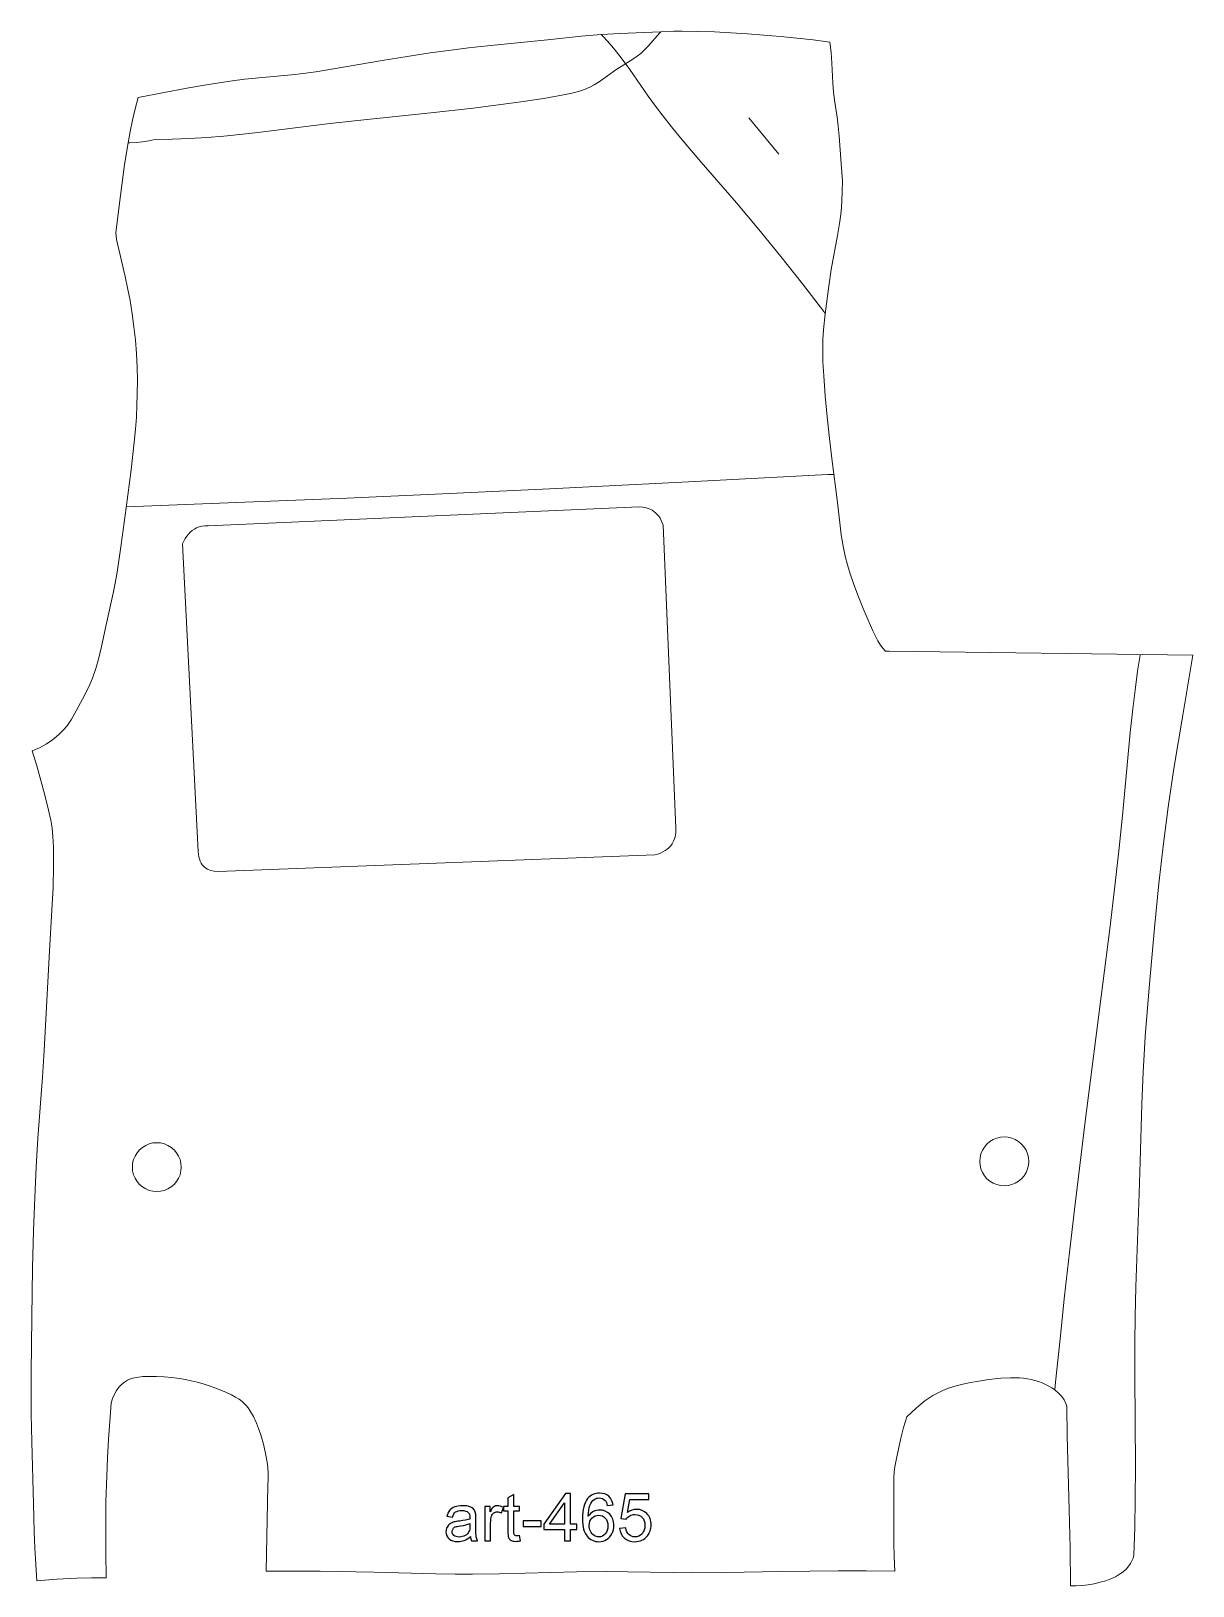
# Model space of a CAD drawing. Header units: centimetres. Extents: x -32.2 to 29.5, y -41.3 to 41.3.
import ezdxf

# ---------------------------------------------------------------- set-up
doc = ezdxf.new("R2010")
doc.units = ezdxf.units.CM
doc.header["$MEASUREMENT"] = 0
for name, color, linetype in [('3d_podpis_podstop', 7, 'Continuous'), ('lipa', 7, 'Continuous'), ('main', 7, 'Continuous'), ('nadpis', 7, 'Continuous')]:
    doc.layers.add(name, color=color, linetype=linetype)

msp = doc.modelspace()

# ---------------------------------------------------------------- linework, layer by layer
at = {"layer": '3d_podpis_podstop', "color": 30, "lineweight": 9}
for points, knots in [([(-27.07571, 35.38), (-27.07571, 35.38), (-26.97471, 35.382), (-26.97471, 35.382), (-26.97471, 35.382), (-26.63971, 35.4), (-26.63971, 35.4), (-26.63971, 35.4), (-26.30571, 35.435), (-26.30571, 35.435), (-26.30571, 35.435), (-25.97371, 35.488), (-25.97371, 35.488), (-25.97371, 35.488), (-25.64271, 35.558), (-25.64271, 35.558), (-25.64271, 35.558), (-24.72471, 35.576), (-24.72471, 35.576), (-24.72471, 35.576), (-23.80771, 35.612), (-23.80771, 35.612), (-23.80771, 35.612), (-22.89271, 35.666), (-22.89271, 35.666), (-22.89271, 35.666), (-21.97971, 35.738), (-21.97971, 35.738), (-21.97971, 35.738), (-21.12371, 35.822), (-21.12371, 35.822), (-21.12371, 35.822), (-20.16871, 35.93), (-20.16871, 35.93), (-20.16871, 35.93), (-16.49271, 36.393), (-16.49271, 36.393), (-16.49271, 36.393), (-14.86971, 36.573), (-14.86971, 36.573), (-14.86971, 36.573), (-10.96971, 36.971), (-10.96971, 36.971), (-10.96971, 36.971), (-8.73071, 37.231), (-8.73071, 37.231), (-8.73071, 37.231), (-6.31471, 37.547), (-6.31471, 37.547), (-6.31471, 37.547), (-4.96571, 37.743), (-4.96571, 37.743), (-4.96571, 37.743), (-3.91971, 37.927), (-3.91971, 37.927), (-3.91971, 37.927), (-3.47471, 38.021), (-3.47471, 38.021), (-3.47471, 38.021), (-3.11771, 38.115), (-3.11771, 38.115), (-3.11771, 38.115), (-2.80271, 38.22), (-2.80271, 38.22), (-2.80271, 38.22), (-2.52171, 38.339), (-2.52171, 38.339), (-2.52171, 38.339), (-2.28471, 38.464), (-2.28471, 38.464), (-2.28471, 38.464), (-2.02871, 38.622), (-2.02871, 38.622), (-2.02871, 38.622), (-1.12971, 39.253), (-1.12971, 39.253), (-1.12971, 39.253), (-0.23871, 39.819), (-0.23871, 39.819), (-0.23871, 39.819), (-0.01171, 39.979), (-0.01171, 39.979), (-0.01171, 39.979), (0.18329, 40.134), (0.18329, 40.134), (0.18329, 40.134), (0.36829, 40.302), (0.36829, 40.302), (0.36829, 40.302), (0.56429, 40.502), (0.56429, 40.502), (0.56429, 40.502), (1.19729, 41.218), (1.19729, 41.218), (1.19729, 41.218), (1.24929, 41.275), (1.24929, 41.275)], [0, 0, 0, 0, 0.03125, 0.03125, 0.03125, 0.0625, 0.0625, 0.0625, 0.09375, 0.09375, 0.09375, 0.125, 0.125, 0.125, 0.15625, 0.15625, 0.15625, 0.1875, 0.1875, 0.1875, 0.21875, 0.21875, 0.21875, 0.25, 0.25, 0.25, 0.28125, 0.28125, 0.28125, 0.3125, 0.3125, 0.3125, 0.34375, 0.34375, 0.34375, 0.375, 0.375, 0.375, 0.40625, 0.40625, 0.40625, 0.4375, 0.4375, 0.4375, 0.46875, 0.46875, 0.46875, 0.5, 0.5, 0.5, 0.53125, 0.53125, 0.53125, 0.5625, 0.5625, 0.5625, 0.59375, 0.59375, 0.59375, 0.625, 0.625, 0.625, 0.65625, 0.65625, 0.65625, 0.6875, 0.6875, 0.6875, 0.71875, 0.71875, 0.71875, 0.75, 0.75, 0.75, 0.78125, 0.78125, 0.78125, 0.8125, 0.8125, 0.8125, 0.84375, 0.84375, 0.84375, 0.875, 0.875, 0.875, 0.90625, 0.90625, 0.90625, 0.9375, 0.9375, 0.9375, 0.96875, 0.96875, 0.96875, 1, 1, 1, 1]), ([(9.99729, 26.296), (9.99729, 26.296), (9.91429, 26.418), (9.91429, 26.418), (9.91429, 26.418), (8.79029, 27.889), (8.79029, 27.889), (8.79029, 27.889), (7.64229, 29.341), (7.64229, 29.341), (7.64229, 29.341), (6.47029, 30.773), (6.47029, 30.773), (6.47029, 30.773), (5.27529, 32.186), (5.27529, 32.186), (5.27529, 32.186), (3.27529, 34.488), (3.27529, 34.488), (3.27529, 34.488), (2.30129, 35.64), (2.30129, 35.64), (2.30129, 35.64), (1.82029, 36.231), (1.82029, 36.231), (1.82029, 36.231), (1.37829, 36.792), (1.37829, 36.792), (1.37829, 36.792), (0.96729, 37.333), (0.96729, 37.333), (0.96729, 37.333), (0.58329, 37.86), (0.58329, 37.86), (0.58329, 37.86), (-0.40171, 39.277), (-0.40171, 39.277), (-0.40171, 39.277), (-0.85971, 39.906), (-0.85971, 39.906), (-0.85971, 39.906), (-1.10771, 40.225), (-1.10771, 40.225), (-1.10771, 40.225), (-1.34771, 40.517), (-1.34771, 40.517), (-1.34771, 40.517), (-1.58371, 40.787), (-1.58371, 40.787), (-1.58371, 40.787), (-1.81971, 41.038), (-1.81971, 41.038), (-1.81971, 41.038), (-1.91371, 41.133), (-1.91371, 41.133)], [0, 0, 0, 0, 0.05555556, 0.05555556, 0.05555556, 0.11111111, 0.11111111, 0.11111111, 0.16666667, 0.16666667, 0.16666667, 0.22222222, 0.22222222, 0.22222222, 0.27777778, 0.27777778, 0.27777778, 0.33333333, 0.33333333, 0.33333333, 0.38888889, 0.38888889, 0.38888889, 0.44444444, 0.44444444, 0.44444444, 0.5, 0.5, 0.5, 0.55555556, 0.55555556, 0.55555556, 0.61111111, 0.61111111, 0.61111111, 0.66666667, 0.66666667, 0.66666667, 0.72222222, 0.72222222, 0.72222222, 0.77777778, 0.77777778, 0.77777778, 0.83333333, 0.83333333, 0.83333333, 0.88888889, 0.88888889, 0.88888889, 0.94444444, 0.94444444, 0.94444444, 1, 1, 1, 1]), ([(10.45929, 17.755), (10.45929, 17.755), (10.13729, 17.757), (10.13729, 17.757), (10.13729, 17.757), (2.73329, 17.369), (2.73329, 17.369), (2.73329, 17.369), (-4.67071, 16.999), (-4.67071, 16.999), (-4.67071, 16.999), (-10.34671, 16.729), (-10.34671, 16.729), (-10.34671, 16.729), (-15.43471, 16.501), (-15.43471, 16.501), (-15.43471, 16.501), (-21.29971, 16.259), (-21.29971, 16.259), (-21.29971, 16.259), (-27.16471, 16.04), (-27.16471, 16.04)], [0, 0, 0, 0, 0.14285714, 0.14285714, 0.14285714, 0.28571429, 0.28571429, 0.28571429, 0.42857143, 0.42857143, 0.42857143, 0.57142857, 0.57142857, 0.57142857, 0.71428571, 0.71428571, 0.71428571, 0.85714286, 0.85714286, 0.85714286, 1, 1, 1, 1]), ([(1.38429, 15.052), (1.38429, 15.052), (1.27529, 15.31), (1.27529, 15.31), (1.27529, 15.31), (1.21129, 15.424), (1.21129, 15.424), (1.21129, 15.424), (1.14029, 15.529), (1.14029, 15.529), (1.14029, 15.529), (1.06329, 15.624), (1.06329, 15.624), (1.06329, 15.624), (0.97829, 15.709), (0.97829, 15.709), (0.97829, 15.709), (0.88729, 15.784), (0.88729, 15.784), (0.88729, 15.784), (0.79029, 15.85), (0.79029, 15.85), (0.79029, 15.85), (0.63729, 15.928), (0.63729, 15.928), (0.63729, 15.928), (0.47029, 15.985), (0.47029, 15.985), (0.47029, 15.985), (0.29029, 16.022), (0.29029, 16.022), (0.29029, 16.022), (0.09529, 16.038), (0.09529, 16.038), (0.09529, 16.038), (-22.82171, 15.029), (-22.82171, 15.029), (-22.82171, 15.029), (-22.98671, 15.022), (-22.98671, 15.022), (-22.98671, 15.022), (-23.14271, 14.999), (-23.14271, 14.999), (-23.14271, 14.999), (-23.28971, 14.962), (-23.28971, 14.962), (-23.28971, 14.962), (-23.42871, 14.909), (-23.42871, 14.909), (-23.42871, 14.909), (-23.54771, 14.848), (-23.54771, 14.848), (-23.54771, 14.848), (-23.65971, 14.774), (-23.65971, 14.774), (-23.65971, 14.774), (-23.76471, 14.687), (-23.76471, 14.687), (-23.76471, 14.687), (-23.86171, 14.588), (-23.86171, 14.588), (-23.86171, 14.588), (-23.95171, 14.477), (-23.95171, 14.477), (-23.95171, 14.477), (-24.03471, 14.352), (-24.03471, 14.352), (-24.03471, 14.352), (-24.11071, 14.215), (-24.11071, 14.215), (-24.11071, 14.215), (-24.17971, 14.066), (-24.17971, 14.066), (-24.17971, 14.066), (-23.34071, -2.285), (-23.34071, -2.285), (-23.34071, -2.285), (-23.32871, -2.428), (-23.32871, -2.428), (-23.32871, -2.428), (-23.30771, -2.561), (-23.30771, -2.561), (-23.30771, -2.561), (-23.27671, -2.684), (-23.27671, -2.684), (-23.27671, -2.684), (-23.23671, -2.796), (-23.23671, -2.796), (-23.23671, -2.796), (-23.18771, -2.898), (-23.18771, -2.898), (-23.18771, -2.898), (-23.12871, -2.989), (-23.12871, -2.989), (-23.12871, -2.989), (-23.06071, -3.07), (-23.06071, -3.07), (-23.06071, -3.07), (-22.98371, -3.141), (-22.98371, -3.141), (-22.98371, -3.141), (-22.84471, -3.231), (-22.84471, -3.231), (-22.84471, -3.231), (-22.68271, -3.295), (-22.68271, -3.295), (-22.68271, -3.295), (-22.49871, -3.335), (-22.49871, -3.335), (-22.49871, -3.335), (-22.29171, -3.349), (-22.29171, -3.349), (-22.29171, -3.349), (0.93729, -2.463), (0.93729, -2.463), (0.93729, -2.463), (1.09229, -2.42), (1.09229, -2.42), (1.09229, -2.42), (1.23629, -2.368), (1.23629, -2.368), (1.23629, -2.368), (1.36829, -2.309), (1.36829, -2.309), (1.36829, -2.309), (1.48929, -2.241), (1.48929, -2.241), (1.48929, -2.241), (1.59829, -2.164), (1.59829, -2.164), (1.59829, -2.164), (1.69629, -2.079), (1.69629, -2.079), (1.69629, -2.079), (1.78229, -1.986), (1.78229, -1.986), (1.78229, -1.986), (1.85629, -1.885), (1.85629, -1.885), (1.85629, -1.885), (1.95029, -1.707), (1.95029, -1.707), (1.95029, -1.707), (2.01529, -1.508), (2.01529, -1.508), (2.01529, -1.508), (2.05129, -1.288), (2.05129, -1.288), (2.05129, -1.288), (2.05829, -1.047), (2.05829, -1.047), (2.05829, -1.047), (1.38429, 15.052), (1.38429, 15.052)], [0, 0, 0, 0, 0.01960784, 0.01960784, 0.01960784, 0.03921569, 0.03921569, 0.03921569, 0.05882353, 0.05882353, 0.05882353, 0.07843137, 0.07843137, 0.07843137, 0.09803922, 0.09803922, 0.09803922, 0.11764706, 0.11764706, 0.11764706, 0.1372549, 0.1372549, 0.1372549, 0.15686275, 0.15686275, 0.15686275, 0.17647059, 0.17647059, 0.17647059, 0.19607843, 0.19607843, 0.19607843, 0.21568627, 0.21568627, 0.21568627, 0.23529412, 0.23529412, 0.23529412, 0.25490196, 0.25490196, 0.25490196, 0.2745098, 0.2745098, 0.2745098, 0.29411765, 0.29411765, 0.29411765, 0.31372549, 0.31372549, 0.31372549, 0.33333333, 0.33333333, 0.33333333, 0.35294118, 0.35294118, 0.35294118, 0.37254902, 0.37254902, 0.37254902, 0.39215686, 0.39215686, 0.39215686, 0.41176471, 0.41176471, 0.41176471, 0.43137255, 0.43137255, 0.43137255, 0.45098039, 0.45098039, 0.45098039, 0.47058824, 0.47058824, 0.47058824, 0.49019608, 0.49019608, 0.49019608, 0.50980392, 0.50980392, 0.50980392, 0.52941176, 0.52941176, 0.52941176, 0.54901961, 0.54901961, 0.54901961, 0.56862745, 0.56862745, 0.56862745, 0.58823529, 0.58823529, 0.58823529, 0.60784314, 0.60784314, 0.60784314, 0.62745098, 0.62745098, 0.62745098, 0.64705882, 0.64705882, 0.64705882, 0.66666667, 0.66666667, 0.66666667, 0.68627451, 0.68627451, 0.68627451, 0.70588235, 0.70588235, 0.70588235, 0.7254902, 0.7254902, 0.7254902, 0.74509804, 0.74509804, 0.74509804, 0.76470588, 0.76470588, 0.76470588, 0.78431373, 0.78431373, 0.78431373, 0.80392157, 0.80392157, 0.80392157, 0.82352941, 0.82352941, 0.82352941, 0.84313725, 0.84313725, 0.84313725, 0.8627451, 0.8627451, 0.8627451, 0.88235294, 0.88235294, 0.88235294, 0.90196078, 0.90196078, 0.90196078, 0.92156863, 0.92156863, 0.92156863, 0.94117647, 0.94117647, 0.94117647, 0.96078431, 0.96078431, 0.96078431, 0.98039216, 0.98039216, 0.98039216, 1, 1, 1, 1]), ([(26.74582, 8.15), (26.74582, 8.15), (26.74629, 8.15), (26.74629, 8.15), (26.74629, 8.15), (26.60929, 7.295), (26.60929, 7.295), (26.60929, 7.295), (26.48629, 6.438), (26.48629, 6.438), (26.48629, 6.438), (26.34429, 5.304), (26.34429, 5.304), (26.34429, 5.304), (26.20829, 4.037), (26.20829, 4.037), (26.20829, 4.037), (25.82029, -0.203), (25.82029, -0.203), (25.82029, -0.203), (25.63129, -2.086), (25.63129, -2.086), (25.63129, -2.086), (25.40229, -4.131), (25.40229, -4.131), (25.40229, -4.131), (25.13029, -6.39), (25.13029, -6.39), (25.13029, -6.39), (24.76129, -9.305), (24.76129, -9.305), (24.76129, -9.305), (23.82129, -16.64), (23.82129, -16.64), (23.82129, -16.64), (23.24829, -21.309), (23.24829, -21.309), (23.24829, -21.309), (22.98129, -23.603), (22.98129, -23.603), (22.98129, -23.603), (22.72529, -25.897), (22.72529, -25.897), (22.72529, -25.897), (22.48029, -28.194), (22.48029, -28.194), (22.48029, -28.194), (22.24629, -30.491), (22.24629, -30.491), (22.24629, -30.491), (22.20029, -30.904), (22.20029, -30.904)], [0, 0, 0, 0, 0.05882353, 0.05882353, 0.05882353, 0.11764706, 0.11764706, 0.11764706, 0.17647059, 0.17647059, 0.17647059, 0.23529412, 0.23529412, 0.23529412, 0.29411765, 0.29411765, 0.29411765, 0.35294118, 0.35294118, 0.35294118, 0.41176471, 0.41176471, 0.41176471, 0.47058824, 0.47058824, 0.47058824, 0.52941176, 0.52941176, 0.52941176, 0.58823529, 0.58823529, 0.58823529, 0.64705882, 0.64705882, 0.64705882, 0.70588235, 0.70588235, 0.70588235, 0.76470588, 0.76470588, 0.76470588, 0.82352941, 0.82352941, 0.82352941, 0.88235294, 0.88235294, 0.88235294, 0.94117647, 0.94117647, 0.94117647, 1, 1, 1, 1])]:
    msp.add_open_spline(points, degree=3, knots=knots, dxfattribs=at)
at = {"layer": 'lipa', "color": 3, "lineweight": 9}
msp.add_open_spline([(7.53029, 34.774), (7.53029, 34.774), (5.94229, 36.716), (5.94229, 36.716)], degree=3, dxfattribs=at)
at = {"layer": 'main', "lineweight": 9}
msp.add_open_spline([(10.23229, 40.738), (10.23229, 40.738), (10.30529, 40.179), (10.30529, 40.179), (10.30529, 40.179), (10.35329, 39.618), (10.35329, 39.618), (10.35329, 39.618), (10.40429, 38.545), (10.40429, 38.545), (10.40429, 38.545), (10.43829, 38.086), (10.43829, 38.086), (10.43829, 38.086), (10.49129, 37.641), (10.49129, 37.641), (10.49129, 37.641), (10.62329, 36.746), (10.62329, 36.746), (10.62329, 36.746), (10.68329, 36.263), (10.68329, 36.263), (10.68329, 36.263), (10.73629, 35.731), (10.73629, 35.731), (10.73629, 35.731), (10.84329, 34.273), (10.84329, 34.273), (10.84329, 34.273), (10.90829, 33.345), (10.90829, 33.345), (10.90829, 33.345), (10.90329, 32.806), (10.90329, 32.806), (10.90329, 32.806), (10.87929, 32.269), (10.87929, 32.269), (10.87929, 32.269), (10.83529, 31.735), (10.83529, 31.735), (10.83529, 31.735), (10.77229, 31.203), (10.77229, 31.203), (10.77229, 31.203), (10.65129, 30.447), (10.65129, 30.447), (10.65129, 30.447), (10.31829, 28.651), (10.31829, 28.651), (10.31829, 28.651), (10.18329, 27.754), (10.18329, 27.754), (10.18329, 27.754), (9.99729, 26.296), (9.99729, 26.296), (9.99729, 26.296), (9.89829, 25.438), (9.89829, 25.438), (9.89829, 25.438), (9.86729, 24.922), (9.86729, 24.922), (9.86729, 24.922), (9.86029, 24.364), (9.86029, 24.364), (9.86029, 24.364), (9.87729, 23.749), (9.87729, 23.749), (9.87729, 23.749), (9.91829, 23.004), (9.91829, 23.004), (9.91829, 23.004), (9.99829, 21.927), (9.99829, 21.927), (9.99829, 21.927), (10.10029, 20.816), (10.10029, 20.816), (10.10029, 20.816), (10.22429, 19.665), (10.22429, 19.665), (10.22429, 19.665), (10.37229, 18.462), (10.37229, 18.462), (10.37229, 18.462), (10.63629, 16.405), (10.63629, 16.405), (10.63629, 16.405), (10.77029, 15.18), (10.77029, 15.18), (10.77029, 15.18), (10.85029, 14.553), (10.85029, 14.553), (10.85029, 14.553), (10.94629, 13.951), (10.94629, 13.951), (10.94629, 13.951), (11.05829, 13.413), (11.05829, 13.413), (11.05829, 13.413), (11.17629, 12.959), (11.17629, 12.959), (11.17629, 12.959), (11.32329, 12.476), (11.32329, 12.476), (11.32329, 12.476), (11.50329, 11.952), (11.50329, 11.952), (11.50329, 11.952), (11.73229, 11.338), (11.73229, 11.338), (11.73229, 11.338), (12.01029, 10.634), (12.01029, 10.634), (12.01029, 10.634), (12.27329, 10.014), (12.27329, 10.014), (12.27329, 10.014), (12.53329, 9.446), (12.53329, 9.446), (12.53329, 9.446), (12.79629, 8.918), (12.79629, 8.918), (12.79629, 8.918), (12.93029, 8.682), (12.93029, 8.682), (12.93029, 8.682), (13.05729, 8.515), (13.05729, 8.515), (13.05729, 8.515), (13.20929, 8.365), (13.20929, 8.365), (13.20929, 8.365), (13.39429, 8.367), (13.39429, 8.367), (13.39429, 8.367), (29.54729, 8.15), (29.54729, 8.15), (29.54729, 8.15), (29.01129, 4.967), (29.01129, 4.967), (29.01129, 4.967), (28.54129, 2.133), (28.54129, 2.133), (28.54129, 2.133), (28.23029, 0.075), (28.23029, 0.075), (28.23029, 0.075), (27.97729, -1.863), (27.97729, -1.863), (27.97729, -1.863), (27.73929, -3.984), (27.73929, -3.984), (27.73929, -3.984), (27.50829, -6.335), (27.50829, -6.335), (27.50829, -6.335), (27.22629, -9.535), (27.22629, -9.535), (27.22629, -9.535), (27.01429, -12.11), (27.01429, -12.11), (27.01429, -12.11), (26.94629, -13.096), (26.94629, -13.096), (26.94629, -13.096), (26.89429, -14), (26.89429, -14), (26.89429, -14), (26.82629, -15.72), (26.82629, -15.72), (26.82629, -15.72), (26.74929, -18.757), (26.74929, -18.757), (26.74929, -18.757), (26.69629, -20.46), (26.69629, -20.46), (26.69629, -20.46), (26.51829, -25.431), (26.51829, -25.431), (26.51829, -25.431), (26.47729, -26.997), (26.47729, -26.997), (26.47729, -26.997), (26.45529, -28.401), (26.45529, -28.401), (26.45529, -28.401), (26.45129, -30.15), (26.45129, -30.15), (26.45129, -30.15), (26.48829, -34.956), (26.48829, -34.956), (26.48829, -34.956), (26.48429, -36.725), (26.48429, -36.725), (26.48429, -36.725), (26.45929, -38.206), (26.45929, -38.206), (26.45929, -38.206), (26.41429, -39.686), (26.41429, -39.686), (26.41429, -39.686), (26.36429, -39.841), (26.36429, -39.841), (26.36429, -39.841), (26.30329, -39.986), (26.30329, -39.986), (26.30329, -39.986), (26.23129, -40.122), (26.23129, -40.122), (26.23129, -40.122), (26.14729, -40.249), (26.14729, -40.249), (26.14729, -40.249), (26.00829, -40.414), (26.00829, -40.414), (26.00829, -40.414), (25.84229, -40.566), (25.84229, -40.566), (25.84229, -40.566), (25.65029, -40.704), (25.65029, -40.704), (25.65029, -40.704), (25.43229, -40.83), (25.43229, -40.83), (25.43229, -40.83), (25.18729, -40.942), (25.18729, -40.942), (25.18729, -40.942), (24.91529, -41.041), (24.91529, -41.041), (24.91529, -41.041), (24.61829, -41.127), (24.61829, -41.127), (24.61829, -41.127), (24.29229, -41.201), (24.29229, -41.201), (24.29229, -41.201), (23.97229, -41.256), (23.97229, -41.256), (23.97229, -41.256), (23.65729, -41.294), (23.65729, -41.294), (23.65729, -41.294), (23.34629, -41.315), (23.34629, -41.315), (23.34629, -41.315), (23.04029, -41.319), (23.04029, -41.319), (23.04029, -41.319), (23.01329, -39.293), (23.01329, -39.293), (23.01329, -39.293), (22.97029, -37.268), (22.97029, -37.268), (22.97029, -37.268), (22.86929, -33.336), (22.86929, -33.336), (22.86929, -33.336), (22.84829, -31.778), (22.84829, -31.778), (22.84829, -31.778), (22.79629, -31.617), (22.79629, -31.617), (22.79629, -31.617), (22.70129, -31.429), (22.70129, -31.429), (22.70129, -31.429), (22.57029, -31.248), (22.57029, -31.248), (22.57029, -31.248), (22.40229, -31.072), (22.40229, -31.072), (22.40229, -31.072), (22.20029, -30.904), (22.20029, -30.904), (22.20029, -30.904), (22.04529, -30.796), (22.04529, -30.796), (22.04529, -30.796), (21.88229, -30.697), (21.88229, -30.697), (21.88229, -30.697), (21.71029, -30.608), (21.71029, -30.608), (21.71029, -30.608), (21.53129, -30.528), (21.53129, -30.528), (21.53129, -30.528), (21.34429, -30.458), (21.34429, -30.458), (21.34429, -30.458), (21.15029, -30.398), (21.15029, -30.398), (21.15029, -30.398), (20.95029, -30.348), (20.95029, -30.348), (20.95029, -30.348), (20.74529, -30.309), (20.74529, -30.309), (20.74529, -30.309), (20.53629, -30.28), (20.53629, -30.28), (20.53629, -30.28), (20.31929, -30.262), (20.31929, -30.262), (20.31929, -30.262), (19.85529, -30.254), (19.85529, -30.254), (19.85529, -30.254), (19.34029, -30.284), (19.34029, -30.284), (19.34029, -30.284), (18.69429, -30.357), (18.69429, -30.357), (18.69429, -30.357), (18.16429, -30.431), (18.16429, -30.431), (18.16429, -30.431), (17.71929, -30.507), (17.71929, -30.507), (17.71929, -30.507), (17.31929, -30.59), (17.31929, -30.59), (17.31929, -30.59), (16.95329, -30.684), (16.95329, -30.684), (16.95329, -30.684), (16.61029, -30.792), (16.61029, -30.792), (16.61029, -30.792), (16.29129, -30.914), (16.29129, -30.914), (16.29129, -30.914), (15.99429, -31.051), (15.99429, -31.051), (15.99429, -31.051), (15.71829, -31.204), (15.71829, -31.204), (15.71829, -31.204), (15.51229, -31.336), (15.51229, -31.336), (15.51229, -31.336), (15.30029, -31.489), (15.30029, -31.489), (15.30029, -31.489), (15.07629, -31.665), (15.07629, -31.665), (15.07629, -31.665), (14.82729, -31.875), (14.82729, -31.875), (14.82729, -31.875), (14.33329, -32.325), (14.33329, -32.325), (14.33329, -32.325), (14.15429, -32.893), (14.15429, -32.893), (14.15429, -32.893), (14.00929, -33.468), (14.00929, -33.468), (14.00929, -33.468), (13.79429, -34.552), (13.79429, -34.552), (13.79429, -34.552), (13.70429, -34.993), (13.70429, -34.993), (13.70429, -34.993), (13.66329, -35.28), (13.66329, -35.28), (13.66329, -35.28), (13.64629, -35.585), (13.64629, -35.585), (13.64629, -35.585), (13.64829, -36.04), (13.64829, -36.04), (13.64829, -36.04), (13.63829, -37.536), (13.63829, -37.536), (13.63829, -37.536), (13.63629, -38.284), (13.63629, -38.284), (13.63629, -38.284), (13.64529, -39.032), (13.64529, -39.032), (13.64529, -39.032), (13.66429, -39.78), (13.66429, -39.78), (13.66429, -39.78), (13.69329, -40.529), (13.69329, -40.529), (13.69329, -40.529), (12.18529, -40.519), (12.18529, -40.519), (12.18529, -40.519), (10.67729, -40.52), (10.67729, -40.52), (10.67729, -40.52), (9.16929, -40.531), (9.16929, -40.531), (9.16929, -40.531), (7.66129, -40.552), (7.66129, -40.552), (7.66129, -40.552), (4.69629, -40.606), (4.69629, -40.606), (4.69629, -40.606), (2.96029, -40.616), (2.96029, -40.616), (2.96029, -40.616), (1.90329, -40.605), (1.90329, -40.605), (1.90329, -40.605), (-0.51971, -40.563), (-0.51971, -40.563), (-0.51971, -40.563), (-1.65271, -40.555), (-1.65271, -40.555), (-1.65271, -40.555), (-3.22171, -40.573), (-3.22171, -40.573), (-3.22171, -40.573), (-7.32471, -40.681), (-7.32471, -40.681), (-7.32471, -40.681), (-8.75571, -40.698), (-8.75571, -40.698), (-8.75571, -40.698), (-9.68271, -40.695), (-9.68271, -40.695), (-9.68271, -40.695), (-10.71471, -40.679), (-10.71471, -40.679), (-10.71471, -40.679), (-14.00071, -40.594), (-14.00071, -40.594), (-14.00071, -40.594), (-16.86371, -40.541), (-16.86371, -40.541), (-16.86371, -40.541), (-19.72771, -40.527), (-19.72771, -40.527), (-19.72771, -40.527), (-19.64471, -35.982), (-19.64471, -35.982), (-19.64471, -35.982), (-19.62371, -35.638), (-19.62371, -35.638), (-19.62371, -35.638), (-19.62671, -35.294), (-19.62671, -35.294), (-19.62671, -35.294), (-19.66471, -34.841), (-19.66471, -34.841), (-19.66471, -34.841), (-19.74171, -34.363), (-19.74171, -34.363), (-19.74171, -34.363), (-19.85871, -33.853), (-19.85871, -33.853), (-19.85871, -33.853), (-20.02071, -33.294), (-20.02071, -33.294), (-20.02071, -33.294), (-20.13371, -32.954), (-20.13371, -32.954), (-20.13371, -32.954), (-20.24371, -32.668), (-20.24371, -32.668), (-20.24371, -32.668), (-20.41071, -32.31), (-20.41071, -32.31), (-20.41071, -32.31), (-20.59471, -32), (-20.59471, -32), (-20.59471, -32), (-20.69271, -31.863), (-20.69271, -31.863), (-20.69271, -31.863), (-20.79571, -31.737), (-20.79571, -31.737), (-20.79571, -31.737), (-20.90271, -31.623), (-20.90271, -31.623), (-20.90271, -31.623), (-21.01471, -31.52), (-21.01471, -31.52), (-21.01471, -31.52), (-21.17371, -31.398), (-21.17371, -31.398), (-21.17371, -31.398), (-21.35771, -31.281), (-21.35771, -31.281), (-21.35771, -31.281), (-21.56971, -31.167), (-21.56971, -31.167), (-21.56971, -31.167), (-21.83171, -31.044), (-21.83171, -31.044), (-21.83171, -31.044), (-22.14271, -30.911), (-22.14271, -30.911), (-22.14271, -30.911), (-22.45471, -30.789), (-22.45471, -30.789), (-22.45471, -30.789), (-22.76871, -30.678), (-22.76871, -30.678), (-22.76871, -30.678), (-23.08371, -30.578), (-23.08371, -30.578), (-23.08371, -30.578), (-23.39771, -30.489), (-23.39771, -30.489), (-23.39771, -30.489), (-23.71271, -30.412), (-23.71271, -30.412), (-23.71271, -30.412), (-24.02671, -30.346), (-24.02671, -30.346), (-24.02671, -30.346), (-24.34071, -30.292), (-24.34071, -30.292), (-24.34071, -30.292), (-24.74071, -30.239), (-24.74071, -30.239), (-24.74071, -30.239), (-25.14871, -30.204), (-25.14871, -30.204), (-25.14871, -30.204), (-25.56671, -30.186), (-25.56671, -30.186), (-25.56671, -30.186), (-25.99771, -30.184), (-25.99771, -30.184), (-25.99771, -30.184), (-26.29071, -30.194), (-26.29071, -30.194), (-26.29071, -30.194), (-26.52771, -30.216), (-26.52771, -30.216), (-26.52771, -30.216), (-26.73471, -30.252), (-26.73471, -30.252), (-26.73471, -30.252), (-26.91671, -30.304), (-26.91671, -30.304), (-26.91671, -30.304), (-27.09871, -30.382), (-27.09871, -30.382), (-27.09871, -30.382), (-27.26671, -30.484), (-27.26671, -30.484), (-27.26671, -30.484), (-27.41971, -30.611), (-27.41971, -30.611), (-27.41971, -30.611), (-27.55971, -30.762), (-27.55971, -30.762), (-27.55971, -30.762), (-27.68471, -30.937), (-27.68471, -30.937), (-27.68471, -30.937), (-27.79571, -31.136), (-27.79571, -31.136), (-27.79571, -31.136), (-27.89271, -31.36), (-27.89271, -31.36), (-27.89271, -31.36), (-27.97571, -31.608), (-27.97571, -31.608), (-27.97571, -31.608), (-28.05071, -32.575), (-28.05071, -32.575), (-28.05071, -32.575), (-28.11471, -33.543), (-28.11471, -33.543), (-28.11471, -33.543), (-28.16771, -34.511), (-28.16771, -34.511), (-28.16771, -34.511), (-28.20871, -35.48), (-28.20871, -35.48), (-28.20871, -35.48), (-28.24771, -36.832), (-28.24771, -36.832), (-28.24771, -36.832), (-28.26471, -38.186), (-28.26471, -38.186), (-28.26471, -38.186), (-28.26071, -39.539), (-28.26071, -39.539), (-28.26071, -39.539), (-28.23371, -40.894), (-28.23371, -40.894), (-28.23371, -40.894), (-29.01671, -40.89), (-29.01671, -40.89), (-29.01671, -40.89), (-29.79971, -40.906), (-29.79971, -40.906), (-29.79971, -40.906), (-30.85971, -40.957), (-30.85971, -40.957), (-30.85971, -40.957), (-31.91871, -41.044), (-31.91871, -41.044), (-31.91871, -41.044), (-31.98271, -40.173), (-31.98271, -40.173), (-31.98271, -40.173), (-32.02871, -39.301), (-32.02871, -39.301), (-32.02871, -39.301), (-32.05971, -38.426), (-32.05971, -38.426), (-32.05971, -38.426), (-32.09471, -36.964), (-32.09471, -36.964), (-32.09471, -36.964), (-32.19071, -33.659), (-32.19071, -33.659), (-32.19071, -33.659), (-32.22171, -32.171), (-32.22171, -32.171), (-32.22171, -32.171), (-32.23071, -31.134), (-32.23071, -31.134), (-32.23071, -31.134), (-32.22871, -30.002), (-32.22871, -30.002), (-32.22871, -30.002), (-32.19371, -27.054), (-32.19371, -27.054), (-32.19371, -27.054), (-32.14871, -24.406), (-32.14871, -24.406), (-32.14871, -24.406), (-32.10171, -22.449), (-32.10171, -22.449), (-32.10171, -22.449), (-32.03971, -20.68), (-32.03971, -20.68), (-32.03971, -20.68), (-31.96071, -19.062), (-31.96071, -19.062), (-31.96071, -19.062), (-31.86371, -17.528), (-31.86371, -17.528), (-31.86371, -17.528), (-31.62871, -14.274), (-31.62871, -14.274), (-31.62871, -14.274), (-31.53471, -12.859), (-31.53471, -12.859), (-31.53471, -12.859), (-31.25571, -7.565), (-31.25571, -7.565), (-31.25571, -7.565), (-31.12271, -5.4), (-31.12271, -5.4), (-31.12271, -5.4), (-31.06471, -4.206), (-31.06471, -4.206), (-31.06471, -4.206), (-31.03571, -3.072), (-31.03571, -3.072), (-31.03571, -3.072), (-31.04271, -2.048), (-31.04271, -2.048), (-31.04271, -2.048), (-31.06671, -1.492), (-31.06671, -1.492), (-31.06671, -1.492), (-31.11071, -1.045), (-31.11071, -1.045), (-31.11071, -1.045), (-31.18171, -0.626), (-31.18171, -0.626), (-31.18171, -0.626), (-31.30171, -0.091), (-31.30171, -0.091), (-31.30171, -0.091), (-31.49771, 0.702), (-31.49771, 0.702), (-31.49771, 0.702), (-31.70671, 1.491), (-31.70671, 1.491), (-31.70671, 1.491), (-31.92971, 2.276), (-31.92971, 2.276), (-31.92971, 2.276), (-32.16571, 3.057), (-32.16571, 3.057), (-32.16571, 3.057), (-31.78371, 3.228), (-31.78371, 3.228), (-31.78371, 3.228), (-31.42271, 3.428), (-31.42271, 3.428), (-31.42271, 3.428), (-31.08371, 3.657), (-31.08371, 3.657), (-31.08371, 3.657), (-30.76571, 3.915), (-30.76571, 3.915), (-30.76571, 3.915), (-30.51671, 4.156), (-30.51671, 4.156), (-30.51671, 4.156), (-30.30971, 4.397), (-30.30971, 4.397), (-30.30971, 4.397), (-30.20271, 4.545), (-30.20271, 4.545), (-30.20271, 4.545), (-30.09571, 4.714), (-30.09571, 4.714), (-30.09571, 4.714), (-29.83171, 5.184), (-29.83171, 5.184), (-29.83171, 5.184), (-29.49471, 5.809), (-29.49471, 5.809), (-29.49471, 5.809), (-29.28671, 6.213), (-29.28671, 6.213), (-29.28671, 6.213), (-29.10871, 6.589), (-29.10871, 6.589), (-29.10871, 6.589), (-28.96371, 6.936), (-28.96371, 6.936), (-28.96371, 6.936), (-28.78871, 7.437), (-28.78871, 7.437), (-28.78871, 7.437), (-28.62871, 8.005), (-28.62871, 8.005), (-28.62871, 8.005), (-28.48771, 8.604), (-28.48771, 8.604), (-28.48771, 8.604), (-28.24271, 9.767), (-28.24271, 9.767), (-28.24271, 9.767), (-27.86771, 11.441), (-27.86771, 11.441), (-27.86771, 11.441), (-27.76271, 11.977), (-27.76271, 11.977), (-27.76271, 11.977), (-27.66171, 12.56), (-27.66171, 12.56), (-27.66171, 12.56), (-27.44271, 14.026), (-27.44271, 14.026), (-27.44271, 14.026), (-27.17471, 15.973), (-27.17471, 15.973), (-27.17471, 15.973), (-26.90671, 18), (-26.90671, 18), (-26.90671, 18), (-26.74171, 19.472), (-26.74171, 19.472), (-26.74171, 19.472), (-26.68071, 20.157), (-26.68071, 20.157), (-26.68071, 20.157), (-26.63371, 20.806), (-26.63371, 20.806), (-26.63371, 20.806), (-26.60171, 21.429), (-26.60171, 21.429), (-26.60171, 21.429), (-26.58271, 22.029), (-26.58271, 22.029), (-26.58271, 22.029), (-26.57871, 22.748), (-26.57871, 22.748), (-26.57871, 22.748), (-26.59471, 23.465), (-26.59471, 23.465), (-26.59471, 23.465), (-26.62971, 24.18), (-26.62971, 24.18), (-26.62971, 24.18), (-26.68571, 24.891), (-26.68571, 24.891), (-26.68571, 24.891), (-26.76071, 25.598), (-26.76071, 25.598), (-26.76071, 25.598), (-26.85571, 26.299), (-26.85571, 26.299), (-26.85571, 26.299), (-26.97071, 26.993), (-26.97071, 26.993), (-26.97071, 26.993), (-27.10471, 27.681), (-27.10471, 27.681), (-27.10471, 27.681), (-27.23671, 28.275), (-27.23671, 28.275), (-27.23671, 28.275), (-27.55471, 29.634), (-27.55471, 29.634), (-27.55471, 29.634), (-27.68871, 30.249), (-27.68871, 30.249), (-27.68871, 30.249), (-27.72871, 30.62), (-27.72871, 30.62), (-27.72871, 30.62), (-27.47271, 32.573), (-27.47271, 32.573), (-27.47271, 32.573), (-27.25471, 34.237), (-27.25471, 34.237), (-27.25471, 34.237), (-27.07571, 35.38), (-27.07571, 35.38), (-27.07571, 35.38), (-26.96271, 35.987), (-26.96271, 35.987), (-26.96271, 35.987), (-26.83571, 36.591), (-26.83571, 36.591), (-26.83571, 36.591), (-26.69471, 37.193), (-26.69471, 37.193), (-26.69471, 37.193), (-26.53971, 37.792), (-26.53971, 37.792), (-26.53971, 37.792), (-23.95371, 38.279), (-23.95371, 38.279), (-23.95371, 38.279), (-23.00171, 38.448), (-23.00171, 38.448), (-23.00171, 38.448), (-22.22971, 38.574), (-22.22971, 38.574), (-22.22971, 38.574), (-21.52771, 38.676), (-21.52771, 38.676), (-21.52771, 38.676), (-20.87771, 38.756), (-20.87771, 38.756), (-20.87771, 38.756), (-18.39071, 38.99), (-18.39071, 38.99), (-18.39071, 38.99), (-17.77171, 39.066), (-17.77171, 39.066), (-17.77171, 39.066), (-17.09671, 39.162), (-17.09671, 39.162), (-17.09671, 39.162), (-15.31571, 39.457), (-15.31571, 39.457), (-15.31571, 39.457), (-13.56971, 39.754), (-13.56971, 39.754), (-13.56971, 39.754), (-12.22871, 39.971), (-12.22871, 39.971), (-12.22871, 39.971), (-11.01471, 40.155), (-11.01471, 40.155), (-11.01471, 40.155), (-9.89671, 40.308), (-9.89671, 40.308), (-9.89671, 40.308), (-8.98071, 40.421), (-8.98071, 40.421), (-8.98071, 40.421), (-7.95871, 40.536), (-7.95871, 40.536), (-7.95871, 40.536), (-4.59871, 40.88), (-4.59871, 40.88), (-4.59871, 40.88), (-2.98671, 41.044), (-2.98671, 41.044), (-2.98671, 41.044), (-1.91371, 41.133), (-1.91371, 41.133), (-1.91371, 41.133), (-0.92471, 41.188), (-0.92471, 41.188), (-0.92471, 41.188), (1.24929, 41.275), (1.24929, 41.275), (1.24929, 41.275), (1.94129, 41.307), (1.94129, 41.307), (1.94129, 41.307), (2.38229, 41.319), (2.38229, 41.319), (2.38229, 41.319), (3.22929, 41.306), (3.22929, 41.306), (3.22929, 41.306), (4.10729, 41.273), (4.10729, 41.273), (4.10729, 41.273), (4.98429, 41.229), (4.98429, 41.229), (4.98429, 41.229), (5.86029, 41.175), (5.86029, 41.175), (5.86029, 41.175), (6.73629, 41.109), (6.73629, 41.109), (6.73629, 41.109), (7.61129, 41.033), (7.61129, 41.033), (7.61129, 41.033), (8.48529, 40.945), (8.48529, 40.945), (8.48529, 40.945), (9.35929, 40.847), (9.35929, 40.847), (9.35929, 40.847), (10.23229, 40.738), (10.23229, 40.738)], degree=3, knots=[0, 0, 0, 0, 0.00324675, 0.00324675, 0.00324675, 0.00649351, 0.00649351, 0.00649351, 0.00974026, 0.00974026, 0.00974026, 0.01298701, 0.01298701, 0.01298701, 0.01623377, 0.01623377, 0.01623377, 0.01948052, 0.01948052, 0.01948052, 0.02272727, 0.02272727, 0.02272727, 0.02597403, 0.02597403, 0.02597403, 0.02922078, 0.02922078, 0.02922078, 0.03246753, 0.03246753, 0.03246753, 0.03571429, 0.03571429, 0.03571429, 0.03896104, 0.03896104, 0.03896104, 0.04220779, 0.04220779, 0.04220779, 0.04545455, 0.04545455, 0.04545455, 0.0487013, 0.0487013, 0.0487013, 0.05194805, 0.05194805, 0.05194805, 0.05519481, 0.05519481, 0.05519481, 0.05844156, 0.05844156, 0.05844156, 0.06168831, 0.06168831, 0.06168831, 0.06493506, 0.06493506, 0.06493506, 0.06818182, 0.06818182, 0.06818182, 0.07142857, 0.07142857, 0.07142857, 0.07467532, 0.07467532, 0.07467532, 0.07792208, 0.07792208, 0.07792208, 0.08116883, 0.08116883, 0.08116883, 0.08441558, 0.08441558, 0.08441558, 0.08766234, 0.08766234, 0.08766234, 0.09090909, 0.09090909, 0.09090909, 0.09415584, 0.09415584, 0.09415584, 0.0974026, 0.0974026, 0.0974026, 0.10064935, 0.10064935, 0.10064935, 0.1038961, 0.1038961, 0.1038961, 0.10714286, 0.10714286, 0.10714286, 0.11038961, 0.11038961, 0.11038961, 0.11363636, 0.11363636, 0.11363636, 0.11688312, 0.11688312, 0.11688312, 0.12012987, 0.12012987, 0.12012987, 0.12337662, 0.12337662, 0.12337662, 0.12662338, 0.12662338, 0.12662338, 0.12987013, 0.12987013, 0.12987013, 0.13311688, 0.13311688, 0.13311688, 0.13636364, 0.13636364, 0.13636364, 0.13961039, 0.13961039, 0.13961039, 0.14285714, 0.14285714, 0.14285714, 0.1461039, 0.1461039, 0.1461039, 0.14935065, 0.14935065, 0.14935065, 0.1525974, 0.1525974, 0.1525974, 0.15584416, 0.15584416, 0.15584416, 0.15909091, 0.15909091, 0.15909091, 0.16233766, 0.16233766, 0.16233766, 0.16558442, 0.16558442, 0.16558442, 0.16883117, 0.16883117, 0.16883117, 0.17207792, 0.17207792, 0.17207792, 0.17532468, 0.17532468, 0.17532468, 0.17857143, 0.17857143, 0.17857143, 0.18181818, 0.18181818, 0.18181818, 0.18506494, 0.18506494, 0.18506494, 0.18831169, 0.18831169, 0.18831169, 0.19155844, 0.19155844, 0.19155844, 0.19480519, 0.19480519, 0.19480519, 0.19805195, 0.19805195, 0.19805195, 0.2012987, 0.2012987, 0.2012987, 0.20454545, 0.20454545, 0.20454545, 0.20779221, 0.20779221, 0.20779221, 0.21103896, 0.21103896, 0.21103896, 0.21428571, 0.21428571, 0.21428571, 0.21753247, 0.21753247, 0.21753247, 0.22077922, 0.22077922, 0.22077922, 0.22402597, 0.22402597, 0.22402597, 0.22727273, 0.22727273, 0.22727273, 0.23051948, 0.23051948, 0.23051948, 0.23376623, 0.23376623, 0.23376623, 0.23701299, 0.23701299, 0.23701299, 0.24025974, 0.24025974, 0.24025974, 0.24350649, 0.24350649, 0.24350649, 0.24675325, 0.24675325, 0.24675325, 0.25, 0.25, 0.25, 0.25324675, 0.25324675, 0.25324675, 0.25649351, 0.25649351, 0.25649351, 0.25974026, 0.25974026, 0.25974026, 0.26298701, 0.26298701, 0.26298701, 0.26623377, 0.26623377, 0.26623377, 0.26948052, 0.26948052, 0.26948052, 0.27272727, 0.27272727, 0.27272727, 0.27597403, 0.27597403, 0.27597403, 0.27922078, 0.27922078, 0.27922078, 0.28246753, 0.28246753, 0.28246753, 0.28571429, 0.28571429, 0.28571429, 0.28896104, 0.28896104, 0.28896104, 0.29220779, 0.29220779, 0.29220779, 0.29545455, 0.29545455, 0.29545455, 0.2987013, 0.2987013, 0.2987013, 0.30194805, 0.30194805, 0.30194805, 0.30519481, 0.30519481, 0.30519481, 0.30844156, 0.30844156, 0.30844156, 0.31168831, 0.31168831, 0.31168831, 0.31493506, 0.31493506, 0.31493506, 0.31818182, 0.31818182, 0.31818182, 0.32142857, 0.32142857, 0.32142857, 0.32467532, 0.32467532, 0.32467532, 0.32792208, 0.32792208, 0.32792208, 0.33116883, 0.33116883, 0.33116883, 0.33441558, 0.33441558, 0.33441558, 0.33766234, 0.33766234, 0.33766234, 0.34090909, 0.34090909, 0.34090909, 0.34415584, 0.34415584, 0.34415584, 0.3474026, 0.3474026, 0.3474026, 0.35064935, 0.35064935, 0.35064935, 0.3538961, 0.3538961, 0.3538961, 0.35714286, 0.35714286, 0.35714286, 0.36038961, 0.36038961, 0.36038961, 0.36363636, 0.36363636, 0.36363636, 0.36688312, 0.36688312, 0.36688312, 0.37012987, 0.37012987, 0.37012987, 0.37337662, 0.37337662, 0.37337662, 0.37662338, 0.37662338, 0.37662338, 0.37987013, 0.37987013, 0.37987013, 0.38311688, 0.38311688, 0.38311688, 0.38636364, 0.38636364, 0.38636364, 0.38961039, 0.38961039, 0.38961039, 0.39285714, 0.39285714, 0.39285714, 0.3961039, 0.3961039, 0.3961039, 0.39935065, 0.39935065, 0.39935065, 0.4025974, 0.4025974, 0.4025974, 0.40584416, 0.40584416, 0.40584416, 0.40909091, 0.40909091, 0.40909091, 0.41233766, 0.41233766, 0.41233766, 0.41558442, 0.41558442, 0.41558442, 0.41883117, 0.41883117, 0.41883117, 0.42207792, 0.42207792, 0.42207792, 0.42532468, 0.42532468, 0.42532468, 0.42857143, 0.42857143, 0.42857143, 0.43181818, 0.43181818, 0.43181818, 0.43506494, 0.43506494, 0.43506494, 0.43831169, 0.43831169, 0.43831169, 0.44155844, 0.44155844, 0.44155844, 0.44480519, 0.44480519, 0.44480519, 0.44805195, 0.44805195, 0.44805195, 0.4512987, 0.4512987, 0.4512987, 0.45454545, 0.45454545, 0.45454545, 0.45779221, 0.45779221, 0.45779221, 0.46103896, 0.46103896, 0.46103896, 0.46428571, 0.46428571, 0.46428571, 0.46753247, 0.46753247, 0.46753247, 0.47077922, 0.47077922, 0.47077922, 0.47402597, 0.47402597, 0.47402597, 0.47727273, 0.47727273, 0.47727273, 0.48051948, 0.48051948, 0.48051948, 0.48376623, 0.48376623, 0.48376623, 0.48701299, 0.48701299, 0.48701299, 0.49025974, 0.49025974, 0.49025974, 0.49350649, 0.49350649, 0.49350649, 0.49675325, 0.49675325, 0.49675325, 0.5, 0.5, 0.5, 0.50324675, 0.50324675, 0.50324675, 0.50649351, 0.50649351, 0.50649351, 0.50974026, 0.50974026, 0.50974026, 0.51298701, 0.51298701, 0.51298701, 0.51623377, 0.51623377, 0.51623377, 0.51948052, 0.51948052, 0.51948052, 0.52272727, 0.52272727, 0.52272727, 0.52597403, 0.52597403, 0.52597403, 0.52922078, 0.52922078, 0.52922078, 0.53246753, 0.53246753, 0.53246753, 0.53571429, 0.53571429, 0.53571429, 0.53896104, 0.53896104, 0.53896104, 0.54220779, 0.54220779, 0.54220779, 0.54545455, 0.54545455, 0.54545455, 0.5487013, 0.5487013, 0.5487013, 0.55194805, 0.55194805, 0.55194805, 0.55519481, 0.55519481, 0.55519481, 0.55844156, 0.55844156, 0.55844156, 0.56168831, 0.56168831, 0.56168831, 0.56493506, 0.56493506, 0.56493506, 0.56818182, 0.56818182, 0.56818182, 0.57142857, 0.57142857, 0.57142857, 0.57467532, 0.57467532, 0.57467532, 0.57792208, 0.57792208, 0.57792208, 0.58116883, 0.58116883, 0.58116883, 0.58441558, 0.58441558, 0.58441558, 0.58766234, 0.58766234, 0.58766234, 0.59090909, 0.59090909, 0.59090909, 0.59415584, 0.59415584, 0.59415584, 0.5974026, 0.5974026, 0.5974026, 0.60064935, 0.60064935, 0.60064935, 0.6038961, 0.6038961, 0.6038961, 0.60714286, 0.60714286, 0.60714286, 0.61038961, 0.61038961, 0.61038961, 0.61363636, 0.61363636, 0.61363636, 0.61688312, 0.61688312, 0.61688312, 0.62012987, 0.62012987, 0.62012987, 0.62337662, 0.62337662, 0.62337662, 0.62662338, 0.62662338, 0.62662338, 0.62987013, 0.62987013, 0.62987013, 0.63311688, 0.63311688, 0.63311688, 0.63636364, 0.63636364, 0.63636364, 0.63961039, 0.63961039, 0.63961039, 0.64285714, 0.64285714, 0.64285714, 0.6461039, 0.6461039, 0.6461039, 0.64935065, 0.64935065, 0.64935065, 0.6525974, 0.6525974, 0.6525974, 0.65584416, 0.65584416, 0.65584416, 0.65909091, 0.65909091, 0.65909091, 0.66233766, 0.66233766, 0.66233766, 0.66558442, 0.66558442, 0.66558442, 0.66883117, 0.66883117, 0.66883117, 0.67207792, 0.67207792, 0.67207792, 0.67532468, 0.67532468, 0.67532468, 0.67857143, 0.67857143, 0.67857143, 0.68181818, 0.68181818, 0.68181818, 0.68506494, 0.68506494, 0.68506494, 0.68831169, 0.68831169, 0.68831169, 0.69155844, 0.69155844, 0.69155844, 0.69480519, 0.69480519, 0.69480519, 0.69805195, 0.69805195, 0.69805195, 0.7012987, 0.7012987, 0.7012987, 0.70454545, 0.70454545, 0.70454545, 0.70779221, 0.70779221, 0.70779221, 0.71103896, 0.71103896, 0.71103896, 0.71428571, 0.71428571, 0.71428571, 0.71753247, 0.71753247, 0.71753247, 0.72077922, 0.72077922, 0.72077922, 0.72402597, 0.72402597, 0.72402597, 0.72727273, 0.72727273, 0.72727273, 0.73051948, 0.73051948, 0.73051948, 0.73376623, 0.73376623, 0.73376623, 0.73701299, 0.73701299, 0.73701299, 0.74025974, 0.74025974, 0.74025974, 0.74350649, 0.74350649, 0.74350649, 0.74675325, 0.74675325, 0.74675325, 0.75, 0.75, 0.75, 0.75324675, 0.75324675, 0.75324675, 0.75649351, 0.75649351, 0.75649351, 0.75974026, 0.75974026, 0.75974026, 0.76298701, 0.76298701, 0.76298701, 0.76623377, 0.76623377, 0.76623377, 0.76948052, 0.76948052, 0.76948052, 0.77272727, 0.77272727, 0.77272727, 0.77597403, 0.77597403, 0.77597403, 0.77922078, 0.77922078, 0.77922078, 0.78246753, 0.78246753, 0.78246753, 0.78571429, 0.78571429, 0.78571429, 0.78896104, 0.78896104, 0.78896104, 0.79220779, 0.79220779, 0.79220779, 0.79545455, 0.79545455, 0.79545455, 0.7987013, 0.7987013, 0.7987013, 0.80194805, 0.80194805, 0.80194805, 0.80519481, 0.80519481, 0.80519481, 0.80844156, 0.80844156, 0.80844156, 0.81168831, 0.81168831, 0.81168831, 0.81493506, 0.81493506, 0.81493506, 0.81818182, 0.81818182, 0.81818182, 0.82142857, 0.82142857, 0.82142857, 0.82467532, 0.82467532, 0.82467532, 0.82792208, 0.82792208, 0.82792208, 0.83116883, 0.83116883, 0.83116883, 0.83441558, 0.83441558, 0.83441558, 0.83766234, 0.83766234, 0.83766234, 0.84090909, 0.84090909, 0.84090909, 0.84415584, 0.84415584, 0.84415584, 0.8474026, 0.8474026, 0.8474026, 0.85064935, 0.85064935, 0.85064935, 0.8538961, 0.8538961, 0.8538961, 0.85714286, 0.85714286, 0.85714286, 0.86038961, 0.86038961, 0.86038961, 0.86363636, 0.86363636, 0.86363636, 0.86688312, 0.86688312, 0.86688312, 0.87012987, 0.87012987, 0.87012987, 0.87337662, 0.87337662, 0.87337662, 0.87662338, 0.87662338, 0.87662338, 0.87987013, 0.87987013, 0.87987013, 0.88311688, 0.88311688, 0.88311688, 0.88636364, 0.88636364, 0.88636364, 0.88961039, 0.88961039, 0.88961039, 0.89285714, 0.89285714, 0.89285714, 0.8961039, 0.8961039, 0.8961039, 0.89935065, 0.89935065, 0.89935065, 0.9025974, 0.9025974, 0.9025974, 0.90584416, 0.90584416, 0.90584416, 0.90909091, 0.90909091, 0.90909091, 0.91233766, 0.91233766, 0.91233766, 0.91558442, 0.91558442, 0.91558442, 0.91883117, 0.91883117, 0.91883117, 0.92207792, 0.92207792, 0.92207792, 0.92532468, 0.92532468, 0.92532468, 0.92857143, 0.92857143, 0.92857143, 0.93181818, 0.93181818, 0.93181818, 0.93506494, 0.93506494, 0.93506494, 0.93831169, 0.93831169, 0.93831169, 0.94155844, 0.94155844, 0.94155844, 0.94480519, 0.94480519, 0.94480519, 0.94805195, 0.94805195, 0.94805195, 0.9512987, 0.9512987, 0.9512987, 0.95454545, 0.95454545, 0.95454545, 0.95779221, 0.95779221, 0.95779221, 0.96103896, 0.96103896, 0.96103896, 0.96428571, 0.96428571, 0.96428571, 0.96753247, 0.96753247, 0.96753247, 0.97077922, 0.97077922, 0.97077922, 0.97402597, 0.97402597, 0.97402597, 0.97727273, 0.97727273, 0.97727273, 0.98051948, 0.98051948, 0.98051948, 0.98376623, 0.98376623, 0.98376623, 0.98701299, 0.98701299, 0.98701299, 0.99025974, 0.99025974, 0.99025974, 0.99350649, 0.99350649, 0.99350649, 0.99675325, 0.99675325, 0.99675325, 1, 1, 1, 1], dxfattribs=at)
at = {"layer": 'main', "color": 1, "lineweight": 9}
for points in [[(-26.84671, -19.062), (-26.84671, -19.062), (-26.83071, -19.265), (-26.83071, -19.265), (-26.83071, -19.265), (-26.78271, -19.464), (-26.78271, -19.464), (-26.78271, -19.464), (-26.70471, -19.652), (-26.70471, -19.652), (-26.70471, -19.652), (-26.59871, -19.826), (-26.59871, -19.826), (-26.59871, -19.826), (-26.46571, -19.981), (-26.46571, -19.981), (-26.46571, -19.981), (-26.31071, -20.114), (-26.31071, -20.114), (-26.31071, -20.114), (-26.13671, -20.22), (-26.13671, -20.22), (-26.13671, -20.22), (-25.94871, -20.298), (-25.94871, -20.298), (-25.94871, -20.298), (-25.74971, -20.346), (-25.74971, -20.346), (-25.74971, -20.346), (-25.54671, -20.362), (-25.54671, -20.362), (-25.54671, -20.362), (-25.34371, -20.346), (-25.34371, -20.346), (-25.34371, -20.346), (-25.14471, -20.298), (-25.14471, -20.298), (-25.14471, -20.298), (-24.95671, -20.22), (-24.95671, -20.22), (-24.95671, -20.22), (-24.78271, -20.114), (-24.78271, -20.114), (-24.78271, -20.114), (-24.62771, -19.981), (-24.62771, -19.981), (-24.62771, -19.981), (-24.49471, -19.826), (-24.49471, -19.826), (-24.49471, -19.826), (-24.38871, -19.652), (-24.38871, -19.652), (-24.38871, -19.652), (-24.31071, -19.464), (-24.31071, -19.464), (-24.31071, -19.464), (-24.26271, -19.265), (-24.26271, -19.265), (-24.26271, -19.265), (-24.24671, -19.062), (-24.24671, -19.062), (-24.24671, -19.062), (-24.26271, -18.859), (-24.26271, -18.859), (-24.26271, -18.859), (-24.31071, -18.66), (-24.31071, -18.66), (-24.31071, -18.66), (-24.38871, -18.472), (-24.38871, -18.472), (-24.38871, -18.472), (-24.49471, -18.298), (-24.49471, -18.298), (-24.49471, -18.298), (-24.62771, -18.143), (-24.62771, -18.143), (-24.62771, -18.143), (-24.78271, -18.01), (-24.78271, -18.01), (-24.78271, -18.01), (-24.95671, -17.904), (-24.95671, -17.904), (-24.95671, -17.904), (-25.14471, -17.826), (-25.14471, -17.826), (-25.14471, -17.826), (-25.34371, -17.778), (-25.34371, -17.778), (-25.34371, -17.778), (-25.54671, -17.762), (-25.54671, -17.762), (-25.54671, -17.762), (-25.74971, -17.778), (-25.74971, -17.778), (-25.74971, -17.778), (-25.94871, -17.826), (-25.94871, -17.826), (-25.94871, -17.826), (-26.13671, -17.904), (-26.13671, -17.904), (-26.13671, -17.904), (-26.31071, -18.01), (-26.31071, -18.01), (-26.31071, -18.01), (-26.46571, -18.143), (-26.46571, -18.143), (-26.46571, -18.143), (-26.59871, -18.298), (-26.59871, -18.298), (-26.59871, -18.298), (-26.70471, -18.472), (-26.70471, -18.472), (-26.70471, -18.472), (-26.78271, -18.66), (-26.78271, -18.66), (-26.78271, -18.66), (-26.83071, -18.859), (-26.83071, -18.859), (-26.83071, -18.859), (-26.84671, -19.062), (-26.84671, -19.062)], [(18.21429, -18.757), (18.21429, -18.757), (18.23029, -18.96), (18.23029, -18.96), (18.23029, -18.96), (18.27829, -19.159), (18.27829, -19.159), (18.27829, -19.159), (18.35629, -19.347), (18.35629, -19.347), (18.35629, -19.347), (18.46229, -19.521), (18.46229, -19.521), (18.46229, -19.521), (18.59529, -19.676), (18.59529, -19.676), (18.59529, -19.676), (18.75029, -19.809), (18.75029, -19.809), (18.75029, -19.809), (18.92429, -19.915), (18.92429, -19.915), (18.92429, -19.915), (19.11229, -19.993), (19.11229, -19.993), (19.11229, -19.993), (19.31129, -20.041), (19.31129, -20.041), (19.31129, -20.041), (19.51429, -20.057), (19.51429, -20.057), (19.51429, -20.057), (19.71729, -20.041), (19.71729, -20.041), (19.71729, -20.041), (19.91629, -19.993), (19.91629, -19.993), (19.91629, -19.993), (20.10429, -19.915), (20.10429, -19.915), (20.10429, -19.915), (20.27829, -19.809), (20.27829, -19.809), (20.27829, -19.809), (20.43329, -19.676), (20.43329, -19.676), (20.43329, -19.676), (20.56629, -19.521), (20.56629, -19.521), (20.56629, -19.521), (20.67229, -19.347), (20.67229, -19.347), (20.67229, -19.347), (20.75029, -19.159), (20.75029, -19.159), (20.75029, -19.159), (20.79829, -18.96), (20.79829, -18.96), (20.79829, -18.96), (20.81429, -18.757), (20.81429, -18.757), (20.81429, -18.757), (20.79829, -18.554), (20.79829, -18.554), (20.79829, -18.554), (20.75029, -18.355), (20.75029, -18.355), (20.75029, -18.355), (20.67229, -18.167), (20.67229, -18.167), (20.67229, -18.167), (20.56629, -17.993), (20.56629, -17.993), (20.56629, -17.993), (20.43329, -17.838), (20.43329, -17.838), (20.43329, -17.838), (20.27829, -17.705), (20.27829, -17.705), (20.27829, -17.705), (20.10429, -17.599), (20.10429, -17.599), (20.10429, -17.599), (19.91629, -17.521), (19.91629, -17.521), (19.91629, -17.521), (19.71729, -17.473), (19.71729, -17.473), (19.71729, -17.473), (19.51429, -17.457), (19.51429, -17.457), (19.51429, -17.457), (19.31129, -17.473), (19.31129, -17.473), (19.31129, -17.473), (19.11229, -17.521), (19.11229, -17.521), (19.11229, -17.521), (18.92429, -17.599), (18.92429, -17.599), (18.92429, -17.599), (18.75029, -17.705), (18.75029, -17.705), (18.75029, -17.705), (18.59529, -17.838), (18.59529, -17.838), (18.59529, -17.838), (18.46229, -17.993), (18.46229, -17.993), (18.46229, -17.993), (18.35629, -18.167), (18.35629, -18.167), (18.35629, -18.167), (18.27829, -18.355), (18.27829, -18.355), (18.27829, -18.355), (18.23029, -18.554), (18.23029, -18.554), (18.23029, -18.554), (18.21429, -18.757), (18.21429, -18.757)]]:
    msp.add_open_spline(points, degree=3, knots=[0, 0, 0, 0, 0.025, 0.025, 0.025, 0.05, 0.05, 0.05, 0.075, 0.075, 0.075, 0.1, 0.1, 0.1, 0.125, 0.125, 0.125, 0.15, 0.15, 0.15, 0.175, 0.175, 0.175, 0.2, 0.2, 0.2, 0.225, 0.225, 0.225, 0.25, 0.25, 0.25, 0.275, 0.275, 0.275, 0.3, 0.3, 0.3, 0.325, 0.325, 0.325, 0.35, 0.35, 0.35, 0.375, 0.375, 0.375, 0.4, 0.4, 0.4, 0.425, 0.425, 0.425, 0.45, 0.45, 0.45, 0.475, 0.475, 0.475, 0.5, 0.5, 0.5, 0.525, 0.525, 0.525, 0.55, 0.55, 0.55, 0.575, 0.575, 0.575, 0.6, 0.6, 0.6, 0.625, 0.625, 0.625, 0.65, 0.65, 0.65, 0.675, 0.675, 0.675, 0.7, 0.7, 0.7, 0.725, 0.725, 0.725, 0.75, 0.75, 0.75, 0.775, 0.775, 0.775, 0.8, 0.8, 0.8, 0.825, 0.825, 0.825, 0.85, 0.85, 0.85, 0.875, 0.875, 0.875, 0.9, 0.9, 0.9, 0.925, 0.925, 0.925, 0.95, 0.95, 0.95, 0.975, 0.975, 0.975, 1, 1, 1, 1], dxfattribs=at)
at = {"layer": 'nadpis', "color": 5}
for points, knots in [([(-8.86921, -38.69649), (-8.98445, -38.79468), (-9.09557, -38.86348), (-9.202, -38.90405), (-9.30842, -38.94461), (-9.42248, -38.96461), (-9.54478, -38.96461), (-9.74586, -38.96461), (-9.9005, -38.9158), (-10.00868, -38.81761), (-10.11687, -38.72001), (-10.17096, -38.59478), (-10.17096, -38.44249), (-10.17096, -38.35312), (-10.15038, -38.2714), (-10.10981, -38.19731), (-10.06865, -38.12323), (-10.01515, -38.06443), (-9.9493, -38.01975), (-9.88286, -37.97506), (-9.80877, -37.94096), (-9.72587, -37.91803), (-9.66472, -37.90216), (-9.57241, -37.88687), (-9.44953, -37.87158), (-9.19906, -37.84218), (-9.01385, -37.80632), (-8.89567, -37.76516), (-8.89449, -37.72283), (-8.8939, -37.69578), (-8.8939, -37.68461), (-8.8939, -37.55879), (-8.9233, -37.47), (-8.9821, -37.41826), (-9.06147, -37.34829), (-9.17965, -37.3136), (-9.33605, -37.3136), (-9.48245, -37.3136), (-9.59064, -37.33947), (-9.66002, -37.39063), (-9.72999, -37.44178), (-9.78114, -37.53233), (-9.81465, -37.66285), (-9.81465, -37.66285), (-10.11804, -37.62052), (-10.11804, -37.62052), (-10.09041, -37.49058), (-10.04514, -37.38534), (-9.98164, -37.30537), (-9.91814, -37.22541), (-9.82641, -37.16426), (-9.70647, -37.12075), (-9.58711, -37.07783), (-9.44777, -37.05608), (-9.29019, -37.05608), (-9.13379, -37.05608), (-9.0062, -37.0743), (-8.90801, -37.11135), (-8.81041, -37.14839), (-8.73809, -37.19425), (-8.69223, -37.2501), (-8.64637, -37.30596), (-8.61403, -37.37652), (-8.59522, -37.46177), (-8.58522, -37.51469), (-8.57993, -37.60994), (-8.57993, -37.74693), (-8.57993, -37.74693), (-8.57993, -38.15851), (-8.57993, -38.15851), (-8.57993, -38.44602), (-8.57346, -38.6277), (-8.56053, -38.70473), (-8.54818, -38.78175), (-8.52231, -38.85524), (-8.48468, -38.9258), (-8.48468, -38.9258), (-8.80924, -38.9258), (-8.80924, -38.9258), (-8.8404, -38.86054), (-8.86039, -38.7841), (-8.86921, -38.69649)], [0, 0, 0, 0, 0.03703704, 0.03703704, 0.03703704, 0.07407407, 0.07407407, 0.07407407, 0.11111111, 0.11111111, 0.11111111, 0.14814815, 0.14814815, 0.14814815, 0.18518519, 0.18518519, 0.18518519, 0.22222222, 0.22222222, 0.22222222, 0.25925926, 0.25925926, 0.25925926, 0.2962963, 0.2962963, 0.2962963, 0.33333333, 0.33333333, 0.33333333, 0.37037037, 0.37037037, 0.37037037, 0.40740741, 0.40740741, 0.40740741, 0.44444444, 0.44444444, 0.44444444, 0.48148148, 0.48148148, 0.48148148, 0.51851852, 0.51851852, 0.51851852, 0.55555556, 0.55555556, 0.55555556, 0.59259259, 0.59259259, 0.59259259, 0.62962963, 0.62962963, 0.62962963, 0.66666667, 0.66666667, 0.66666667, 0.7037037, 0.7037037, 0.7037037, 0.74074074, 0.74074074, 0.74074074, 0.77777778, 0.77777778, 0.77777778, 0.81481481, 0.81481481, 0.81481481, 0.85185185, 0.85185185, 0.85185185, 0.88888889, 0.88888889, 0.88888889, 0.92592593, 0.92592593, 0.92592593, 0.96296296, 0.96296296, 0.96296296, 1, 1, 1, 1]), ([(-8.10662, -38.9258), (-8.10662, -38.9258), (-8.10662, -37.09488), (-8.10662, -37.09488), (-8.10662, -37.09488), (-7.82793, -37.09488), (-7.82793, -37.09488), (-7.82793, -37.09488), (-7.82793, -37.37534), (-7.82793, -37.37534), (-7.75679, -37.2454), (-7.69093, -37.15956), (-7.63037, -37.1184), (-7.56981, -37.07666), (-7.50337, -37.05608), (-7.43105, -37.05608), (-7.3264, -37.05608), (-7.21998, -37.089), (-7.11179, -37.15427), (-7.11179, -37.15427), (-7.22233, -37.4406), (-7.22233, -37.4406), (-7.29759, -37.39827), (-7.37285, -37.3771), (-7.44811, -37.3771), (-7.51572, -37.3771), (-7.57628, -37.39768), (-7.62979, -37.43825), (-7.68329, -37.47882), (-7.72151, -37.53527), (-7.74444, -37.60759), (-7.77913, -37.71754), (-7.79618, -37.83807), (-7.79618, -37.96918), (-7.79618, -37.96918), (-7.79618, -38.9258), (-7.79618, -38.9258), (-7.79618, -38.9258), (-8.10662, -38.9258), (-8.10662, -38.9258)], [0, 0, 0, 0, 0.07692308, 0.07692308, 0.07692308, 0.15384615, 0.15384615, 0.15384615, 0.23076923, 0.23076923, 0.23076923, 0.30769231, 0.30769231, 0.30769231, 0.38461538, 0.38461538, 0.38461538, 0.46153846, 0.46153846, 0.46153846, 0.53846154, 0.53846154, 0.53846154, 0.61538462, 0.61538462, 0.61538462, 0.69230769, 0.69230769, 0.69230769, 0.76923077, 0.76923077, 0.76923077, 0.84615385, 0.84615385, 0.84615385, 0.92307692, 0.92307692, 0.92307692, 1, 1, 1, 1]), ([(-6.25454, -38.64887), (-6.25454, -38.64887), (-6.21221, -38.92286), (-6.21221, -38.92286), (-6.29923, -38.94109), (-6.37742, -38.95049), (-6.44563, -38.95049), (-6.55793, -38.95049), (-6.64495, -38.93286), (-6.70727, -38.89699), (-6.76901, -38.86112), (-6.81252, -38.81467), (-6.8378, -38.75647), (-6.86308, -38.69826), (-6.87543, -38.57596), (-6.87543, -38.38958), (-6.87543, -38.38958), (-6.87543, -37.33477), (-6.87543, -37.33477), (-6.87543, -37.33477), (-7.10474, -37.33477), (-7.10474, -37.33477), (-7.10474, -37.33477), (-7.10474, -37.09488), (-7.10474, -37.09488), (-7.10474, -37.09488), (-6.87543, -37.09488), (-6.87543, -37.09488), (-6.87543, -37.09488), (-6.87543, -36.64215), (-6.87543, -36.64215), (-6.87543, -36.64215), (-6.56499, -36.45577), (-6.56499, -36.45577), (-6.56499, -36.45577), (-6.56499, -37.09488), (-6.56499, -37.09488), (-6.56499, -37.09488), (-6.25454, -37.09488), (-6.25454, -37.09488), (-6.25454, -37.09488), (-6.25454, -37.33477), (-6.25454, -37.33477), (-6.25454, -37.33477), (-6.56499, -37.33477), (-6.56499, -37.33477), (-6.56499, -37.33477), (-6.56499, -38.40722), (-6.56499, -38.40722), (-6.56499, -38.496), (-6.55969, -38.55303), (-6.54852, -38.57831), (-6.53794, -38.6036), (-6.5203, -38.62359), (-6.49561, -38.63887), (-6.47091, -38.65357), (-6.43563, -38.66122), (-6.38977, -38.66122), (-6.35567, -38.66122), (-6.3104, -38.6571), (-6.25454, -38.64887)], [0, 0, 0, 0, 0.05, 0.05, 0.05, 0.1, 0.1, 0.1, 0.15, 0.15, 0.15, 0.2, 0.2, 0.2, 0.25, 0.25, 0.25, 0.3, 0.3, 0.3, 0.35, 0.35, 0.35, 0.4, 0.4, 0.4, 0.45, 0.45, 0.45, 0.5, 0.5, 0.5, 0.55, 0.55, 0.55, 0.6, 0.6, 0.6, 0.65, 0.65, 0.65, 0.7, 0.7, 0.7, 0.75, 0.75, 0.75, 0.8, 0.8, 0.8, 0.85, 0.85, 0.85, 0.9, 0.9, 0.9, 0.95, 0.95, 0.95, 1, 1, 1, 1]), ([(-3.86683, -38.9258), (-3.86683, -38.9258), (-3.86683, -38.32255), (-3.86683, -38.32255), (-3.86683, -38.32255), (-4.96397, -38.32255), (-4.96397, -38.32255), (-4.96397, -38.32255), (-4.96397, -38.0368), (-4.96397, -38.0368), (-4.96397, -38.0368), (-3.81038, -36.39991), (-3.81038, -36.39991), (-3.81038, -36.39991), (-3.55638, -36.39991), (-3.55638, -36.39991), (-3.55638, -36.39991), (-3.55638, -38.0368), (-3.55638, -38.0368), (-3.55638, -38.0368), (-3.21419, -38.0368), (-3.21419, -38.0368), (-3.21419, -38.0368), (-3.21419, -38.32255), (-3.21419, -38.32255), (-3.21419, -38.32255), (-3.55638, -38.32255), (-3.55638, -38.32255), (-3.55638, -38.32255), (-3.55638, -38.9258), (-3.55638, -38.9258), (-3.55638, -38.9258), (-3.86683, -38.9258), (-3.86683, -38.9258)], [0, 0, 0, 0, 0.09090909, 0.09090909, 0.09090909, 0.18181818, 0.18181818, 0.18181818, 0.27272727, 0.27272727, 0.27272727, 0.36363636, 0.36363636, 0.36363636, 0.45454545, 0.45454545, 0.45454545, 0.54545455, 0.54545455, 0.54545455, 0.63636364, 0.63636364, 0.63636364, 0.72727273, 0.72727273, 0.72727273, 0.81818182, 0.81818182, 0.81818182, 0.90909091, 0.90909091, 0.90909091, 1, 1, 1, 1]), ([(-3.86683, -38.0368), (-3.86683, -38.0368), (-3.86683, -36.90027), (-3.86683, -36.90027), (-3.86683, -36.90027), (-4.65881, -38.0368), (-4.65881, -38.0368), (-4.65881, -38.0368), (-3.86683, -38.0368), (-3.86683, -38.0368)], [0, 0, 0, 0, 0.33333333, 0.33333333, 0.33333333, 0.66666667, 0.66666667, 0.66666667, 1, 1, 1, 1]), ([(-1.28391, -37.01727), (-1.28391, -37.01727), (-1.59082, -37.04197), (-1.59082, -37.04197), (-1.61846, -36.92026), (-1.65785, -36.83147), (-1.70901, -36.77621), (-1.79308, -36.68742), (-1.89715, -36.64333), (-2.02063, -36.64333), (-2.11999, -36.64333), (-2.20819, -36.67096), (-2.28403, -36.72623), (-2.38164, -36.79737), (-2.45807, -36.90085), (-2.5151, -37.03726), (-2.57155, -37.17426), (-2.60095, -37.36887), (-2.6033, -37.62111), (-2.52863, -37.50763), (-2.4369, -37.42297), (-2.32872, -37.36829), (-2.22053, -37.31302), (-2.10764, -37.28538), (-1.98888, -37.28538), (-1.78191, -37.28538), (-1.60552, -37.36182), (-1.45971, -37.5141), (-1.31448, -37.66638), (-1.24157, -37.86276), (-1.24157, -38.10442), (-1.24157, -38.26317), (-1.27568, -38.41016), (-1.34388, -38.54656), (-1.41267, -38.68297), (-1.50616, -38.78704), (-1.6261, -38.85936), (-1.74546, -38.93168), (-1.88128, -38.96813), (-2.03297, -38.96813), (-2.29109, -38.96813), (-2.50217, -38.87288), (-2.66562, -38.68297), (-2.82849, -38.49306), (-2.91021, -38.17967), (-2.91021, -37.74341), (-2.91021, -37.2554), (-2.81967, -36.90027), (-2.63916, -36.6786), (-2.48159, -36.48575), (-2.26933, -36.38933), (-2.00181, -36.38933), (-1.80308, -36.38933), (-1.63963, -36.44518), (-1.51263, -36.55631), (-1.38563, -36.66743), (-1.30919, -36.82089), (-1.28391, -37.01727)], [0, 0, 0, 0, 0.05263158, 0.05263158, 0.05263158, 0.10526316, 0.10526316, 0.10526316, 0.15789474, 0.15789474, 0.15789474, 0.21052632, 0.21052632, 0.21052632, 0.26315789, 0.26315789, 0.26315789, 0.31578947, 0.31578947, 0.31578947, 0.36842105, 0.36842105, 0.36842105, 0.42105263, 0.42105263, 0.42105263, 0.47368421, 0.47368421, 0.47368421, 0.52631579, 0.52631579, 0.52631579, 0.57894737, 0.57894737, 0.57894737, 0.63157895, 0.63157895, 0.63157895, 0.68421053, 0.68421053, 0.68421053, 0.73684211, 0.73684211, 0.73684211, 0.78947368, 0.78947368, 0.78947368, 0.84210526, 0.84210526, 0.84210526, 0.89473684, 0.89473684, 0.89473684, 0.94736842, 0.94736842, 0.94736842, 1, 1, 1, 1]), ([(-0.93407, -38.26258), (-0.93407, -38.26258), (-0.60952, -38.23788), (-0.60952, -38.23788), (-0.58541, -38.39605), (-0.52955, -38.51481), (-0.44254, -38.59478), (-0.35552, -38.67415), (-0.2491, -38.71413), (-0.12386, -38.71413), (0.02725, -38.71413), (0.15366, -38.65769), (0.25655, -38.54539), (0.35886, -38.4325), (0.41001, -38.28316), (0.41001, -38.09736), (0.41001, -37.92038), (0.36121, -37.78104), (0.26302, -37.67873), (0.16483, -37.57642), (0.03489, -37.52527), (-0.1268, -37.52527), (-0.22734, -37.52527), (-0.3173, -37.5482), (-0.39726, -37.59406), (-0.47664, -37.63992), (-0.53896, -37.69931), (-0.58482, -37.77222), (-0.58482, -37.77222), (-0.87763, -37.72988), (-0.87763, -37.72988), (-0.87763, -37.72988), (-0.63421, -36.43166), (-0.63421, -36.43166), (-0.63421, -36.43166), (0.61815, -36.43166), (0.61815, -36.43166), (0.61815, -36.43166), (0.61815, -36.72799), (0.61815, -36.72799), (0.61815, -36.72799), (-0.38668, -36.72799), (-0.38668, -36.72799), (-0.38668, -36.72799), (-0.52132, -37.40944), (-0.52132, -37.40944), (-0.37022, -37.30302), (-0.21147, -37.2501), (-0.04566, -37.2501), (0.17424, -37.2501), (0.36003, -37.32654), (0.51114, -37.47941), (0.66225, -37.63228), (0.73809, -37.82866), (0.73809, -38.06855), (0.73809, -38.29727), (0.67165, -38.49482), (0.53877, -38.66122), (0.37709, -38.86583), (0.15601, -38.96813), (-0.12386, -38.96813), (-0.35317, -38.96813), (-0.54014, -38.90346), (-0.68536, -38.77469), (-0.83059, -38.64593), (-0.91349, -38.47542), (-0.93407, -38.26258)], [0, 0, 0, 0, 0.04545455, 0.04545455, 0.04545455, 0.09090909, 0.09090909, 0.09090909, 0.13636364, 0.13636364, 0.13636364, 0.18181818, 0.18181818, 0.18181818, 0.22727273, 0.22727273, 0.22727273, 0.27272727, 0.27272727, 0.27272727, 0.31818182, 0.31818182, 0.31818182, 0.36363636, 0.36363636, 0.36363636, 0.40909091, 0.40909091, 0.40909091, 0.45454545, 0.45454545, 0.45454545, 0.5, 0.5, 0.5, 0.54545455, 0.54545455, 0.54545455, 0.59090909, 0.59090909, 0.59090909, 0.63636364, 0.63636364, 0.63636364, 0.68181818, 0.68181818, 0.68181818, 0.72727273, 0.72727273, 0.72727273, 0.77272727, 0.77272727, 0.77272727, 0.81818182, 0.81818182, 0.81818182, 0.86363636, 0.86363636, 0.86363636, 0.90909091, 0.90909091, 0.90909091, 0.95454545, 0.95454545, 0.95454545, 1, 1, 1, 1]), ([(-8.8939, -38.00858), (-9.00679, -38.05444), (-9.17613, -38.09324), (-9.4019, -38.12499), (-9.53008, -38.14322), (-9.62063, -38.1638), (-9.67354, -38.18673), (-9.72646, -38.20966), (-9.76703, -38.24317), (-9.79584, -38.28668), (-9.82465, -38.33078), (-9.83935, -38.37958), (-9.83935, -38.43367), (-9.83935, -38.5154), (-9.80819, -38.58419), (-9.74527, -38.63887), (-9.68236, -38.69355), (-9.59064, -38.72119), (-9.47011, -38.72119), (-9.35075, -38.72119), (-9.24433, -38.69532), (-9.15084, -38.64299), (-9.05795, -38.59125), (-8.98915, -38.52011), (-8.94564, -38.43015), (-8.91213, -38.36018), (-8.89567, -38.25729), (-8.89567, -38.12147), (-8.89567, -38.12147), (-8.8939, -38.00858), (-8.8939, -38.00858)], [0, 0, 0, 0, 0.1, 0.1, 0.1, 0.2, 0.2, 0.2, 0.3, 0.3, 0.3, 0.4, 0.4, 0.4, 0.5, 0.5, 0.5, 0.6, 0.6, 0.6, 0.7, 0.7, 0.7, 0.8, 0.8, 0.8, 0.9, 0.9, 0.9, 1, 1, 1, 1]), ([(-6.07169, -38.16733), (-6.07169, -38.16733), (-6.07169, -37.85688), (-6.07169, -37.85688), (-6.07169, -37.85688), (-5.11213, -37.85688), (-5.11213, -37.85688), (-5.11213, -37.85688), (-5.11213, -38.16733), (-5.11213, -38.16733), (-5.11213, -38.16733), (-6.07169, -38.16733), (-6.07169, -38.16733)], [0, 0, 0, 0, 0.25, 0.25, 0.25, 0.5, 0.5, 0.5, 0.75, 0.75, 0.75, 1, 1, 1, 1]), ([(-2.55391, -38.10736), (-2.55391, -38.21436), (-2.53098, -38.31667), (-2.4857, -38.41427), (-2.44043, -38.51187), (-2.37693, -38.58596), (-2.29638, -38.63711), (-2.21524, -38.68826), (-2.1294, -38.71413), (-2.03826, -38.71413), (-1.90597, -38.71413), (-1.79308, -38.66122), (-1.6996, -38.55538), (-1.60611, -38.44955), (-1.55907, -38.30609), (-1.55907, -38.12441), (-1.55907, -37.94978), (-1.60552, -37.8122), (-1.69783, -37.71166), (-1.79014, -37.61111), (-1.90774, -37.56055), (-2.05061, -37.56055), (-2.19055, -37.56055), (-2.3099, -37.61111), (-2.40751, -37.71166), (-2.50511, -37.8122), (-2.55391, -37.9439), (-2.55391, -38.10736)], [0, 0, 0, 0, 0.11111111, 0.11111111, 0.11111111, 0.22222222, 0.22222222, 0.22222222, 0.33333333, 0.33333333, 0.33333333, 0.44444444, 0.44444444, 0.44444444, 0.55555556, 0.55555556, 0.55555556, 0.66666667, 0.66666667, 0.66666667, 0.77777778, 0.77777778, 0.77777778, 0.88888889, 0.88888889, 0.88888889, 1, 1, 1, 1])]:
    msp.add_open_spline(points, degree=3, knots=knots, dxfattribs=at)

doc.saveas('drawing.dxf')
